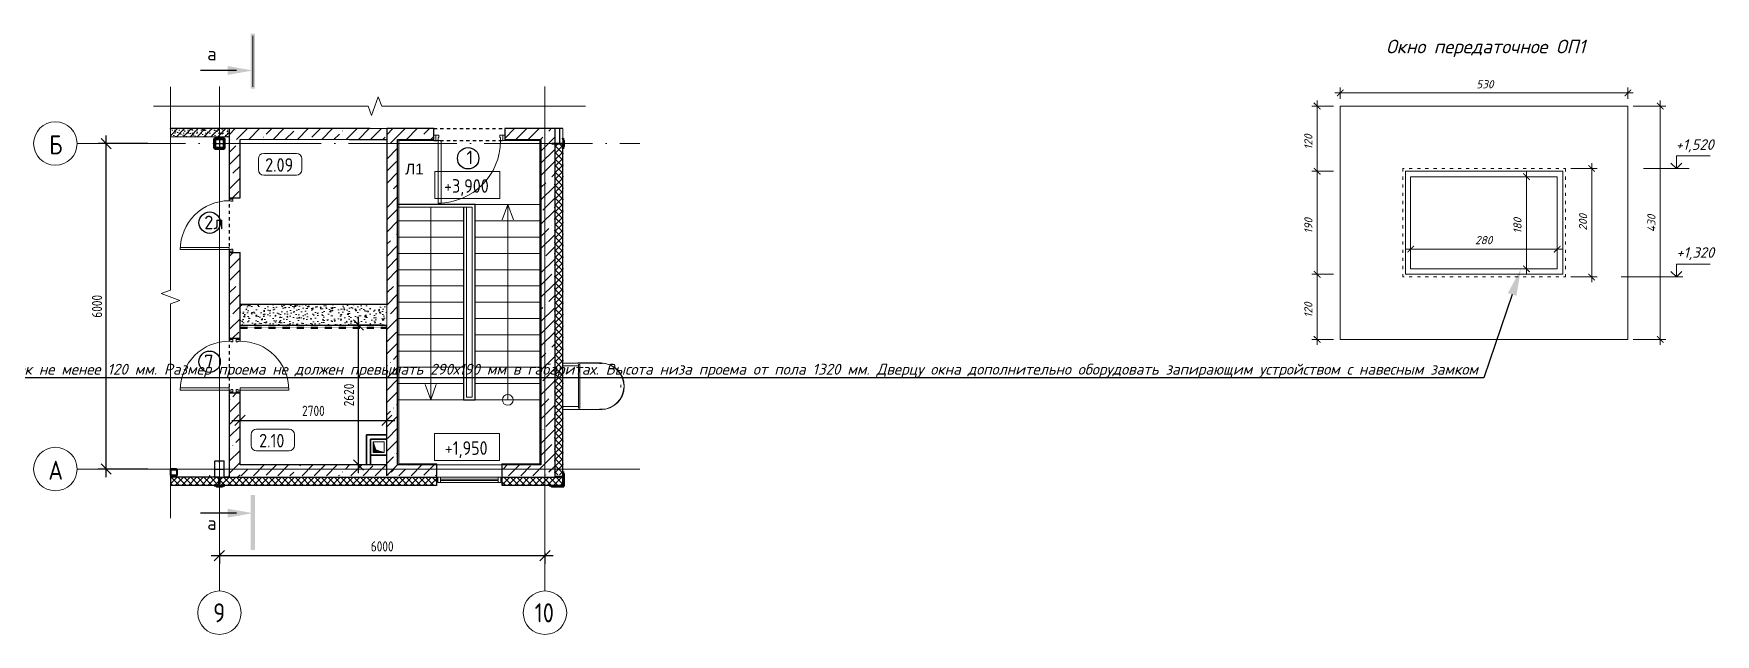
# Model space of a CAD drawing. Header units: millimetres. Extents: x -583753 to 268996, y -33236 to 11427.
# Drawn here: x -2056 to 28934, y -14036 to -2960 of the extents above; entities that cross this region are included whole.
import ezdxf
from ezdxf import colors
from ezdxf.entities.mleader import LeaderData, LeaderLine
from ezdxf.math import Vec2, Vec3

# ---------------------------------------------------------------- set-up
doc = ezdxf.new("R2010")
doc.units = ezdxf.units.MM
for name, pattern in [('_ШПТ__20_т__2_5__Линия сетки', [25, 20, -2.5, 0, -2.5]), ('_ШТР__3__3__Скрыто', [6, 3, -3]), ('GOST2.303 5', [24, 20, -1.5, 1, -1.5])]:
    doc.linetypes.add(name, pattern=pattern)
doc.layers.get('Defpoints').update_dxf_attribs({"color": 130})
for name, color, linetype in [('_1-1_ Внутренние стены', 7, 'Continuous'), ('PDF _PDF _$AUDIT_BAD_LAYER1', 7, 'Continuous'), ('PDF _PDF _ОТМЕТКИ', 7, 'Continuous'), ('PDF _PDF _размеры', 7, 'Continuous'), ('PDF _PDF _размеры_0.05', 7, 'Continuous'), ('PDF _Текст', 7, 'Continuous')]:
    doc.layers.add(name, color=color, linetype=linetype)
for name, color, linetype, lineweight in [('Воздуховоды', 7, 'Continuous', 18), ('Высотные отметки', 7, 'Continuous', 9), ('Марки помещений', 7, 'Continuous', 20), ('Обобщенные модели', 7, 'Continuous', 18), ('Оси', 7, 'Continuous', 9), ('Перекрытия', 7, 'Continuous', 18), ('Размерные', 45, 'Continuous', 15), ('Размеры', 7, 'Continuous', 9), ('Разрезы', 7, 'Continuous', 9), ('Стены', 7, 'Continuous', 18), ('Стены разрез', 7, 'Continuous', 30), ('Стены штриховка', 7, 'Continuous', 30), ('Типовые аннотации', 7, 'Continuous', 18), ('Шахта', 3, 'Continuous', 35), ('Элементы узлов', 7, 'Continuous', 18)]:
    doc.layers.add(name, color=color, linetype=linetype, lineweight=lineweight)
doc.layers.add('Вспомогательные', color=6, linetype='Continuous', plot=False)
for name, color, linetype, lineweight, true_color in [('Двери', 7, 'Continuous', 9, 0x804000), ('Импосты витража', 7, 'Continuous', 9, 0x004080), ('Каркас_Импост', 7, 'Continuous', 9, 0x804000), ('Лестницы', 7, 'Continuous', 9, 0x506c76), ('Линии', 7, 'Continuous', 9, 0x00a600), ('Монтажный зазор', 7, 'Continuous', 9, 0x804000), ('Несущие колонны', 7, 'Continuous', 18, 0x800040), ('Оборудование', 7, 'Continuous', 18, 0x9f9fd0), ('Ограждение', 7, 'Continuous', 9, 0x408080), ('Панели витража', 7, 'Continuous', 9, 0x0080c0), ('Панель', 7, 'Continuous', 9, 0x804000), ('Поручни', 7, 'Continuous', 9, 0x408080)]:
    doc.layers.add(name, color=color, linetype=linetype, lineweight=lineweight, true_color=true_color)
doc.styles.add('GOST Common', font='', dxfattribs={"width": 0.9, "height": 350})
doc.styles.add('GOST Common_2', font='', dxfattribs={"width": 0.9, "height": 250})
doc.styles.add('PDF Arial', font='arial.ttf')
doc.styles.add('PDF ISOCPEUR', font='isocpeur.ttf')
doc.styles.add('PDF ISOCPEUR Italic', font='isocpeui.ttf')
doc.styles.add('ГОСТ 2.304', font='CS_Gost2304.shx')
doc.styles.get('GOST Common').set_extended_font_data('GOST Common')
doc.styles.get('GOST Common_2').set_extended_font_data('GOST Common')
doc.dimstyles.new('СПДС', dxfattribs={"dimscale": 100, "dimtxt": 2.5, "dimasz": 2.5, "dimexe": 2, "dimexo": 0.625, "dimgap": 1, "dimtad": 1, "dimdec": 0, "dimtxsty": 'ГОСТ 2.304', "dimblk": 'OBLIQUE', "dimblk1": 'OBLIQUE', "dimblk2": 'OBLIQUE', "dimcen": 2.5, "dimdle": 2, "dimadec": 0, "dimazin": 2, "dimtfac": 0.75, "dimtdec": 4, "dimtmove": 1, "dimatfit": 3, "dimfxl": 1, "dimtfill": 1, "dimtolj": 1, "dimarcsym": 1})
pattern_1 = [(45, (-37633, -10987), (-224.5064, 224.5064), []), (45, (-37408.5, -10987), (-224.5064, 224.5064), [396.875, -79.375, 3.353, -76.022])]
pattern_2 = [(45, (-37633, -11012), (-106.066, 106.066), [])]
pattern_3 = [(45, (0, 0), (-106.066, 106.066), [])]
pattern_4 = [(45, (-37578, -10987), (-106.066, 106.066), [])]
pattern_5 = [(45, (-40538, -10986.93), (-224.5064, 224.5064), []), (45, (-40313.5, -10986.93), (-224.5064, 224.5064), [396.875, -79.375, 3.353, -76.022])]

msp = doc.modelspace()

# ---------------------------------------------------------------- texts
at = {"layer": 'PDF _Текст'}
for s, insert, char_height, attachment_point, style in [('Окно передаточное ОП1', (22865.5401, -3231.7125), 250, 4, 'PDF ISOCPEUR Italic'), ('530', (24527.7106, -3892.9004), 150.00327, 4, 'PDF ISOCPEUR Italic'), ('+1,520', (28202.2187, -5028.2257), 194.11303, 4, 'PDF ISOCPEUR Italic'), ('Л1', (4792.4183, -5557.9298), 199.09726, 7, 'PDF Arial'), ('{\\C1;280}', (24506.4336, -6767.3998), 150.00327, 4, 'PDF ISOCPEUR Italic'), ('+1,320', (28214.9842, -7017.6093), 194.11303, 4, 'PDF ISOCPEUR Italic')]:
    msp.add_mtext(s, dxfattribs=dict(at, insert=insert, char_height=char_height, attachment_point=attachment_point, style=style))
at = {"layer": 'PDF _Текст', "char_height": 150.00327, "attachment_point": 4, "rotation": 90, "style": 'PDF ISOCPEUR Italic'}
for s, insert in [('120', (21434.5354, -5098.82)), ('190', (21434.5354, -6647.7733)), ('{\\C1;180}', (25287.7689, -6647.7733)), ('200', (26496.2931, -6592.4531)), ('430', (27755.8807, -6620.1135)), ('120', (21434.5354, -8196.7261))]:
    msp.add_mtext(s, dxfattribs=dict(at, insert=insert))
at = {"layer": 'Высотные отметки', "char_height": 250, "attachment_point": 1, "line_spacing_factor": 1.022761, "style": 'GOST Common_2'}
for s, insert, width in [('+3,900', (5507.7848, -5643.4646), 1028.822569), ('+1,950', (5520.972, -10475.7052), 977.532294)]:
    msp.add_mtext(s, dxfattribs=dict(at, insert=insert, width=width))
at = {"layer": 'Марки помещений', "lineweight": 9, "char_height": 250, "attachment_point": 1}
for s, insert, width, style in [('а', (1141.9, -3204.3907), 223.670812, 'PDF ISOCPEUR'), ('2.09', (2211.2028, -5256), 663.79725, 'GOST Common_2'), ('1', (5919, -5119), 223.670812, 'PDF ISOCPEUR'), ('2л', (1087, -6316), 223.670812, 'PDF ISOCPEUR'), ('7', (1086, -8880), 223.670812, 'PDF ISOCPEUR'), ('2.10', (2100, -10338.6667), 606.07575, 'GOST Common_2'), ('а', (1141.9, -11858.4717), 223.670812, 'PDF ISOCPEUR')]:
    msp.add_mtext(s, dxfattribs=dict(at, insert=insert, width=width, style=style))
at = {"layer": 'Оси', "char_height": 350, "attachment_point": 1, "style": 'GOST Common'}
for s, insert, width in [('\\fGOST Common|b0|i0|c204|p34|;\\W.9;Б', (-1769.3229, -4834.4131), 310.253062), ('\\fGOST Common|b0|i0|c204|p34|;\\W.9;А', (-1784.1729, -10834.4131), 346.329), ('\\fGOST Common|b0|i0|c204|p34|;\\W.9;9', (1253.2193, -13463.1347), 274.177125), ('10', (7175.8193, -13463.1347), 461.772)]:
    msp.add_mtext(s, dxfattribs=dict(at, insert=insert, width=width))

# ---------------------------------------------------------------- blocks, each defined once
blk = doc.blocks.new('243_КолоннаНесущая_Труба_ГОСТ 30245-2003 - 120x120x5-1251907-_О__L2_3_900_')
at = {"layer": 'Несущие колонны', "color": 7, "lineweight": 40}
for p, q in [((-60, 51), (-60, -51)), ((-55, -51), (-55, 51)), ((51, 60), (-51, 60)), ((-51, 55), (51, 55)), ((55, 51), (55, -51)), ((60, -51), (60, 51)), ((51, -55), (-51, -55)), ((-51, -60), (51, -60))]:
    blk.add_line(p, q, dxfattribs=at)
for centre, radius, start, end in [((-51, 51), 9, 90, 180), ((-51, 51), 4, 90, 180), ((51, 51), 9, 0, 90), ((51, 51), 4, 0, 90), ((-51, -51), 9, 180, 270), ((-51, -51), 4, 180, 270), ((51, -51), 4, 270, 0), ((51, -51), 9, 270, 360)]:
    blk.add_arc(centre, radius, start, end, dxfattribs=at)
blk = doc.blocks.new('Прямоугольный импост - 50х100 мм RAL 9016-1207058-_О__L2_3_900_')
at = {"layer": 'Импосты витража', "color": 7, "lineweight": 18}
for p, q in [((0, 100), (-50, 100)), ((-50, 100), (-50, 0)), ((-50, 0), (0, 0)), ((0, 0), (0, 100))]:
    blk.add_line(p, q, dxfattribs=at)
blk = doc.blocks.new('Системная панель - 135__НР__25__СТК__Стеклопакет-1207059-_О__L2_3_900_')
at = {"layer": 'Панели витража', "color": 7}
for p, q in [((530, -37.5), (-530, -37.5)), ((-530, -37.5), (-530, -62.5)), ((-530, -62.5), (530, -62.5)), ((530, -62.5), (530, -37.5))]:
    blk.add_line(p, q, dxfattribs=at)
blk = doc.blocks.new('Прямоугольный импост - 50х100 мм RAL 9016-1207060-_О__L2_3_900_')
at = {"layer": 'Импосты витража', "color": 7, "lineweight": 18}
for p, q in [((-50, 100), (0, 100)), ((-50, 0), (-50, 100)), ((0, 0), (-50, 0)), ((0, 100), (0, 0))]:
    blk.add_line(p, q, dxfattribs=at)
blk = doc.blocks.new('Прямоугольный импост - 50х100 мм RAL 9016-1206832-_О__L2_3_900_')
at = {"layer": 'Импосты витража', "color": 7}
for p, q in [((43075, -125), (44135, -125)), ((44135, -225), (43075, -225))]:
    blk.add_line(p, q, dxfattribs=at)
blk = doc.blocks.new('Ограждение - Ограждение-1240041-_О__L2_3_900_')
at = {"layer": 'Поручни', "color": 7}
for p, q in [((43711, 4881), (42285, 4881)), ((43705, 4875), (42285, 4875)), ((43655, 4825), (42285, 4825)), ((43499, 4825), (43499, 1269)), ((43505, 4825), (43505, 1275)), ((43555, 4825), (43555, 1325)), ((43655, 1325), (43655, 4825)), ((43705, 1275), (43705, 4875)), ((43711, 1269), (43711, 4881)), ((43499, 1269), (43711, 1269)), ((43505, 1275), (43705, 1275)), ((43555, 1325), (43655, 1325))]:
    blk.add_line(p, q, dxfattribs=at)
blk = doc.blocks.new('190_ФЭ_Стена_Стык вертикальный - ФЭ-C1_110-V4-_О__L2_3_900_')
at = {"layer": 'Обобщенные модели', "lineweight": 9}
h = blk.add_hatch(dxfattribs=at)
h.set_pattern_fill('FP_7', color=256, style=0, pattern_type=2)
h.set_pattern_definition(pattern_3)
h.paths.add_polyline_path([(38945, -295), (39055, -295), (39072, -278), (39072, -277), (39055, -294), (38945, -294), (38928, -277), (38928, -278)], flags=0)
h.paths.add_polyline_path([(39097, -276), (39098, -275), (39088, -276)], flags=0)
at = {"layer": 'Обобщенные модели', "lineweight": 40}
for p, q in [((38912, -275), (38902, -275)), ((38902, -275), (38902, -278)), ((38902, -278), (38928, -278)), ((38903, -277), (38903, -276)), ((38903, -276), (38912, -276)), ((38928, -277), (38903, -277)), ((38912, -276), (38912, -275)), ((38945, -294), (38928, -277)), ((38928, -278), (38945, -295)), ((39055, -294), (38945, -294)), ((38945, -295), (39055, -295)), ((39072, -277), (39055, -294)), ((39055, -295), (39072, -278)), ((39097, -277), (39072, -277)), ((39072, -278), (39098, -278)), ((39098, -275), (39088, -275)), ((39088, -275), (39088, -276)), ((39088, -276), (39097, -276)), ((39097, -276), (39097, -277)), ((39098, -278), (39098, -275))]:
    blk.add_line(p, q, dxfattribs=at)
blk = doc.blocks.new('190_ФЭ_Стена_Стык вертикальный - ФЭ-C1_110-1292974-_О__L2_3_900_')
at = {"layer": 'Обобщенные модели', "lineweight": 9}
h = blk.add_hatch(dxfattribs=at)
h.set_pattern_fill('FP_8', color=256, style=0, pattern_type=2)
h.set_pattern_definition(pattern_3)
h.paths.add_polyline_path([(45278, 5902), (45278, 5928), (45295, 5945), (45295, 6055), (45278, 6072), (45277, 6072), (45294, 6055), (45294, 5945), (45277, 5928), (45277, 5903)], flags=0)
h.paths.add_polyline_path([(45275, 5902), (45276, 5903), (45275, 5912)], flags=0)
h.paths.add_polyline_path([(45275, 6088), (45276, 6088), (45275, 6098)], flags=0)
at = {"layer": 'Обобщенные модели', "lineweight": 40}
for p, q in [((45278, 6098), (45275, 6098)), ((45275, 6098), (45275, 6088)), ((45275, 6088), (45276, 6088)), ((45276, 5912), (45275, 5912)), ((45275, 5912), (45275, 5902)), ((45275, 5902), (45278, 5902)), ((45276, 6088), (45276, 6097)), ((45276, 6097), (45277, 6097)), ((45276, 5903), (45276, 5912)), ((45277, 5903), (45276, 5903)), ((45277, 6097), (45277, 6072)), ((45277, 6072), (45294, 6055)), ((45294, 5945), (45277, 5928)), ((45277, 5928), (45277, 5903)), ((45278, 6072), (45278, 6098)), ((45295, 6055), (45278, 6072)), ((45278, 5928), (45295, 5945)), ((45278, 5902), (45278, 5928)), ((45294, 6055), (45294, 5945)), ((45295, 5945), (45295, 6055))]:
    blk.add_line(p, q, dxfattribs=at)
blk = doc.blocks.new('190_ФЭ_Стена_Стык угловой внешний фигурный - ФЭ-У1_230х230-1304566-_О__L2_3_900_')
at = {"layer": 'Обобщенные модели', "lineweight": 9}
h = blk.add_hatch(dxfattribs=at)
h.set_pattern_fill('FP_5', color=256, style=0, pattern_type=2)
h.set_pattern_definition(pattern_3)
h.paths.add_polyline_path([(45065, -295), (45295, -295), (45295, -65), (45278, -48), (45277, -48), (45294, -65), (45294, -294), (45065, -294), (45048, -277), (45048, -278)], flags=0)
h.paths.add_polyline_path([(45032, -276), (45032, -275), (45023, -276)], flags=0)
h.paths.add_polyline_path([(45275, -32), (45276, -32), (45275, -22)], flags=0)
at = {"layer": 'Обобщенные модели', "lineweight": 40}
for p, q in [((45032, -275), (45022, -275)), ((45022, -275), (45022, -278)), ((45022, -278), (45048, -278)), ((45023, -277), (45023, -276)), ((45023, -276), (45032, -276)), ((45048, -277), (45023, -277)), ((45032, -276), (45032, -275)), ((45065, -294), (45048, -277)), ((45048, -278), (45065, -295)), ((45294, -294), (45065, -294)), ((45065, -295), (45295, -295)), ((45278, -22), (45275, -22)), ((45275, -22), (45275, -32)), ((45275, -32), (45276, -32)), ((45276, -32), (45276, -23)), ((45276, -23), (45277, -23)), ((45277, -23), (45277, -48)), ((45277, -48), (45294, -65)), ((45278, -48), (45278, -22)), ((45295, -65), (45278, -48)), ((45294, -65), (45294, -294)), ((45295, -295), (45295, -65))]:
    blk.add_line(p, q, dxfattribs=at)
blk = doc.blocks.new('Прямоугольный импост - 20х150 мм_Утеплитель_Наружный-1317561-_О__L2_3_900_')
at = {"layer": 'Импосты витража'}
h = blk.add_hatch(dxfattribs=at)
h.set_pattern_fill('FP_10', style=0, pattern_type=2)
h.set_pattern_definition([(225, (6000, 45200), (60.10408, -60.10408), []), (135, (6000, 45200), (-60.10408, -60.10408), [])])
h.paths.add_polyline_path([(10, 75), (10, -75), (-10, -75), (-10, 75)], flags=0)
at = {"layer": 'Импосты витража', "color": 7, "lineweight": 18}
for p, q in [((-10, 75), (10, 75)), ((-10, -75), (-10, 75)), ((10, 75), (10, -75)), ((10, -75), (-10, -75))]:
    blk.add_line(p, q, dxfattribs=at)
blk = doc.blocks.new('Прямоугольный импост - 20х150 мм_Утеплитель_Наружный-V14-_О__L2_3_900_')
at = {"layer": 'Импосты витража'}
h = blk.add_hatch(dxfattribs=at)
h.set_pattern_fill('FP_15', style=0, pattern_type=2)
h.set_pattern_definition([(315, (-39000, -200), (60.10408, 60.10408), []), (225, (-39000, -200), (60.10408, -60.10408), [])])
h.paths.add_polyline_path([(-10, 75), (10, 75), (10, -75), (-10, -75), (-10, -26)], flags=0)
at = {"layer": 'Импосты витража', "color": 7, "lineweight": 18}
for p, q in [((-10, 75), (10, 75)), ((-10, -75), (-10, 75)), ((10, 75), (10, -75)), ((10, -75), (-10, -75))]:
    blk.add_line(p, q, dxfattribs=at)
blk = doc.blocks.new('Прямоугольный импост - 20х150 мм_Утеплитель_Наружный-1317916-_О__L2_3_900_')
at = {"layer": 'Импосты витража'}
h = blk.add_hatch(dxfattribs=at)
h.set_pattern_fill('FP_23', style=0, pattern_type=2)
h.set_pattern_definition([(225, (-125, 45200), (60.10408, -60.10408), []), (135, (-125, 45200), (-60.10408, -60.10408), [])])
h.paths.add_polyline_path([(0, 75), (0, -75), (-20, -75), (-20, 75)], flags=0)
at = {"layer": 'Импосты витража', "color": 7, "lineweight": 18}
for p, q in [((-20, 75), (0, 75)), ((-20, -75), (-20, 75)), ((0, 75), (0, -75)), ((0, -75), (-20, -75))]:
    blk.add_line(p, q, dxfattribs=at)
blk = doc.blocks.new('00_ME_Лестница пожарная - плоская кровля - 00_ABD_8100_h_-1331220-_О__L2_3_900_')
at = {"layer": 'Оборудование', "color": 7}
for p, q in [((-425, 375), (-425, 75)), ((-375, 360), (-375, 75)), ((375, 360), (375, 75)), ((425, 375), (425, 75))]:
    blk.add_line(p, q, dxfattribs=at)
blk = doc.blocks.new('Ограждение связь - Ограждение связь-1336301-_О__L2_3_900_')
at = {"layer": 'Оборудование', "color": 7}
for p, q in [((25, 0), (-25, 0)), ((-25, 0), (-25, -5)), ((-25, -5), (25, -5)), ((25, -5), (25, 0))]:
    blk.add_line(p, q, dxfattribs=at)
blk = doc.blocks.new('Ограждение хомут - Ограждение хомут-1331109-_О__L2_3_900_')
at = {"layer": 'Оборудование', "color": 7}
for p, q in [((-430, 275), (-430, 700)), ((-425, 675), (-425, 275)), ((425, 675), (425, 275)), ((430, 275), (430, 700)), ((-425, 275), (-430, 275)), ((425, 275), (430, 275))]:
    blk.add_line(p, q, dxfattribs=at)
for radius, start, end in [(430, 360, 180), (425, 93.3742, 176.6143), (425, 3.3857, 86.6258)]:
    blk.add_arc((0, 700), radius, start, end, dxfattribs=at)
blk = doc.blocks.new('Труба квадратная - Ступень-1331110-_О__L2_3_900_')
at = {"layer": 'Оборудование', "color": 7}
for p, q in [((0, -15), (0, 15)), ((0, 15), (800, 15)), ((800, 15), (800, -15)), ((800, -15), (0, -15))]:
    blk.add_line(p, q, dxfattribs=at)
blk = doc.blocks.new('012_Стрелка _ЭлУзла_Линия_ - Стрелка с пустым кружком-1367275-_О__L2_3_900_')
at = {"layer": 'Элементы узлов'}
blk.add_line((1, 0), (3600, 0), dxfattribs=at)
blk = doc.blocks.new('012_Стрелка _ЭлУзла_Линия_ - Стрелка-1367453-_О__L2_3_900_')
at = {"layer": 'Элементы узлов'}
blk.add_line((1, 0), (3557, 0), dxfattribs=at)
blk = doc.blocks.new('Ось сетки - Круг_Ø8 мм-6577-_О__L2_3_900_')
at = {"layer": 'Оси', "lineweight": 20}
for start, end in [(360, 180), (180, 360)]:
    blk.add_arc((0, 0), 4, start, end, dxfattribs=at)
blk = doc.blocks.new('Разрез - Номер вида сзади_3_5 мм-64069-_О__L2_3_900_')
at = {"layer": 'Разрезы'}
for points in [[(9.8, 0.4), (9.8, -0.39), (-0.33, -0.39), (-0.33, 0.4)], [(2.18, -4.67), (3, 0), (3.82, -4.67)]]:
    blk.add_hatch(color=256, dxfattribs=at).paths.add_polyline_path(points, flags=0)
at = {"layer": 'Разрезы', "lineweight": 30}
blk.add_line((3, -3), (3, -9.66), dxfattribs=at)
blk = doc.blocks.new('_Oblique')
at = {"color": 0, "linetype": 'ByBlock', "lineweight": -2}
blk.add_line((-0.5, -0.5), (0.5, 0.5), dxfattribs=at)
blk = doc.blocks.new('*D160')
at = {"layer": 'Defpoints', "color": 0, "lineweight": 5, "ltscale": 75, "transparency": 16777216}
for p in [(1367, -12483), (7367, -12483), (7367, -12583)]:
    blk.add_point(p, dxfattribs=at)
at = {"layer": 'Размеры', "color": 0, "lineweight": -2, "ltscale": 75, "transparency": 16777216}
for p, q in [((1217, -12583), (7517, -12583)), ((1367, -12530), (1367, -12733)), ((7367, -12530), (7367, -12733))]:
    blk.add_line(p, q, dxfattribs=at)
at = {"layer": 'Размеры', "color": 0, "lineweight": -2, "ltscale": 75, "transparency": 16777216, "xscale": 187.5, "yscale": 187.5, "zscale": 187.5, "rotation": 180}
blk.add_blockref('_Oblique', (1367, -12583), dxfattribs=at)
at = {"layer": 'Размеры', "color": 0, "lineweight": -2, "ltscale": 75, "transparency": 16777216, "xscale": 187.5, "yscale": 187.5, "zscale": 187.5}
blk.add_blockref('_Oblique', (7367, -12583), dxfattribs=at)
at = {"layer": 'Размеры', "color": 0, "ltscale": 75, "transparency": 16777216, "insert": (4367, -12414), "char_height": 187.5, "width": 186.23, "attachment_point": 5, "style": 'ГОСТ 2.304', "bg_fill": 3, "box_fill_scale": 1.1, "bg_fill_color": 256, "bg_fill_true_color": 13158600, "bg_fill_transparency": 0}
blk.add_mtext('\\A1;6000', dxfattribs=at)
blk = doc.blocks.new('050_Марка_Помещение_ОдноЗначение - Номер в прямоугольнике-676399-_О__L2_3_900_')
at = {"layer": 'Типовые аннотации', "lineweight": 9}
for p, q in [((-4, -1), (-4, 1)), ((-3, 2), (3, 2)), ((4, 1), (4, -1)), ((3, -2), (-3, -2))]:
    blk.add_line(p, q, dxfattribs=at)
for centre, start, end in [((-3, 1), 90, 180), ((3, 1), 360, 90), ((-3, -1), 180, 270), ((3, -1), 270, 0)]:
    blk.add_arc(centre, 1, start, end, dxfattribs=at)
blk = doc.blocks.new('Высотные отметки - Рамка-5093-_О__L2_3_900_')
at = {"layer": 'Типовые аннотации', "lineweight": 9}
for p, q in [((-6, 0), (-6, 5)), ((-6, 5), (6, 5)), ((6, 5), (6, 0)), ((6, 0), (-6, 0))]:
    blk.add_line(p, q, dxfattribs=at)
blk = doc.blocks.new('к4')
at = {"color": 0, "linetype": 'Continuous', "lineweight": 60, "ltscale": 150}
for p, q in [((4150608, 536606), (4150608, 536766)), ((4150613, 536606), (4150613, 536766)), ((4150618, 536776), (4150778, 536776)), ((4150618, 536771), (4150778, 536771)), ((4150783, 536766), (4150783, 536606)), ((4150788, 536766), (4150788, 536606)), ((4150778, 536601), (4150618, 536601)), ((4150778, 536596), (4150618, 536596))]:
    blk.add_line(p, q, dxfattribs=at)
at = {"color": 0, "linetype": 'GOST2.303 5', "lineweight": 25, "ltscale": 150}
for p, q in [((4150698, 536778), (4150698, 536594)), ((4150606, 536686), (4150790, 536686))]:
    blk.add_line(p, q, dxfattribs=at)
at = {"color": 0, "linetype": 'Continuous', "lineweight": 60, "ltscale": 150}
for centre, radius, start, end in [((4150618, 536766), 10, 90, 180), ((4150618, 536766), 5, 90, 180), ((4150778, 536766), 10, 0, 90), ((4150778, 536766), 5, 0, 90), ((4150618, 536606), 10, 180, 270), ((4150618, 536606), 5, 180, 270), ((4150778, 536606), 5, 270, 0), ((4150778, 536606), 10, 270, 0)]:
    blk.add_arc(centre, radius, start, end, dxfattribs=at)
at = {"layer": 'Вспомогательные', "color": 0, "ltscale": 10}
blk.add_line((4150613, 536686), (4150783, 536686), dxfattribs=at)
blk = doc.blocks.new('к3')
at = {"color": 0, "linetype": 'ByBlock', "lineweight": -2, "ltscale": 200}
for p, q in [((4147418, 542806), (4147418, 542828)), ((4147418, 542806), (4147421, 542806)), ((4147421, 542806), (4147421, 542828)), ((4147426, 542836), (4147505, 542836)), ((4147426, 542833), (4147505, 542833)), ((4147510, 542828), (4147510, 542544)), ((4147513, 542828), (4147513, 542544)), ((4147683, 542828), (4147683, 542544)), ((4147686, 542828), (4147686, 542544)), ((4147770, 542836), (4147691, 542836)), ((4147770, 542833), (4147691, 542833)), ((4147775, 542806), (4147775, 542828)), ((4147778, 542806), (4147775, 542806)), ((4147778, 542806), (4147778, 542828)), ((4147518, 542539), (4147589, 542539)), ((4147518, 542536), (4147589, 542536)), ((4147594, 542544), (4147594, 542567)), ((4147594, 542567), (4147597, 542567)), ((4147597, 542544), (4147597, 542567)), ((4147599, 542544), (4147599, 542567)), ((4147602, 542567), (4147599, 542567)), ((4147602, 542544), (4147602, 542567)), ((4147678, 542539), (4147607, 542539)), ((4147678, 542536), (4147607, 542536))]:
    blk.add_line(p, q, dxfattribs=at)
for centre, radius, start, end in [((4147426, 542828), 8, 90, 180), ((4147426, 542828), 5, 90, 180), ((4147505, 542828), 8, 0, 90), ((4147505, 542828), 5, 0, 90), ((4147691, 542828), 8, 90, 180), ((4147691, 542828), 5, 90, 180), ((4147770, 542828), 8, 0, 90), ((4147770, 542828), 5, 0, 90), ((4147518, 542544), 8, 180, 270), ((4147518, 542544), 5, 180, 270), ((4147589, 542544), 8, 270, 0), ((4147589, 542544), 5, 270, 0), ((4147607, 542544), 8, 180, 270), ((4147607, 542544), 5, 180, 270), ((4147678, 542544), 5, 270, 0), ((4147678, 542544), 8, 270, 0)]:
    blk.add_arc(centre, radius, start, end, dxfattribs=at)
at = {"layer": 'Вспомогательные', "color": 0, "ltscale": 10}
for p, q in [((4147690, 542836), (4147505, 542836)), ((4147683, 542686), (4147513, 542686))]:
    blk.add_line(p, q, dxfattribs=at)
blk = doc.blocks.new('101_Дверь_Однопольная_Стальная_Высота_Полотна_ГОСТ 31173-2016 - ДСВ_Оп_2080-960_Г_Пр_Прг_П2лс_М5_УЗ-1348095-_О__L2_3_900_')
at = {"layer": 'Каркас_Импост', "color": 7}
for p, q in [((-480, 190), (-450, 190)), ((-480, 120), (-480, 190)), ((-440, 120), (-480, 120)), ((-450, 190), (-450, 150)), ((-450, 150), (-440, 150)), ((-440, 150), (-440, 120)), ((440, 150), (450, 150)), ((440, 120), (440, 150)), ((480, 120), (440, 120)), ((450, 190), (480, 190)), ((450, 150), (450, 190)), ((480, 190), (480, 120))]:
    blk.add_line(p, q, dxfattribs=at)
at = {"layer": 'Монтажный зазор', "color": 7}
for p, q in [((-505, 190), (-480, 190)), ((-505, 120), (-505, 190)), ((-480, 120), (-505, 120)), ((-480, 190), (-480, 120)), ((480, 190), (505, 190)), ((480, 120), (480, 190)), ((505, 120), (480, 120)), ((505, 190), (505, 120))]:
    blk.add_line(p, q, dxfattribs=at)
at = {"layer": 'Панель', "color": 7, "lineweight": 18}
for p, q in [((-450, 190), (-450, 1090)), ((-450, 1090), (-410, 1090)), ((-410, 1090), (-410, 190)), ((-410, 190), (-450, 190))]:
    blk.add_line(p, q, dxfattribs=at)
at = {"layer": 'Панель', "color": 7}
blk.add_arc((-450, 190), 900, 0, 90, dxfattribs=at)
blk = doc.blocks.new('101_Дверь_Однопольная_Стальная_Противопожарная_ГОСТ Р 57327-2016 - ДПС_01_2080-860_Пр_EI 30_П-1155117-_О__L1_0_000_')
at = {"layer": 'Каркас_Импост', "color": 7}
for p, q in [((-430, 75), (-400, 75)), ((-430, 5), (-430, 75)), ((-390, 5), (-430, 5)), ((-400, 75), (-400, 35)), ((-400, 35), (-390, 35)), ((-390, 35), (-390, 5)), ((390, 35), (400, 35)), ((390, 5), (390, 35)), ((430, 5), (390, 5)), ((400, 75), (430, 75)), ((400, 35), (400, 75)), ((430, 75), (430, 5))]:
    blk.add_line(p, q, dxfattribs=at)
at = {"layer": 'Монтажный зазор', "color": 7}
for p, q in [((-455, 75), (-430, 75)), ((-455, 5), (-455, 75)), ((-430, 5), (-455, 5)), ((-430, 75), (-430, 5)), ((430, 75), (455, 75)), ((430, 5), (430, 75)), ((455, 5), (430, 5)), ((455, 75), (455, 5))]:
    blk.add_line(p, q, dxfattribs=at)
at = {"layer": 'Панель', "color": 7, "lineweight": 18}
for p, q in [((-400, 875), (-360, 875)), ((-400, 75), (-400, 875)), ((-360, 875), (-360, 75)), ((-360, 75), (-400, 75))]:
    blk.add_line(p, q, dxfattribs=at)
at = {"layer": 'Панель', "color": 7}
blk.add_arc((-400, 75), 800, 0, 90, dxfattribs=at)
blk = doc.blocks.new('*D161')
at = {"layer": 'Defpoints', "color": 0, "lineweight": 5, "ltscale": 75, "transparency": 16777216}
for p in [(-719, -4987), (96, -4987), (96, -10987)]:
    blk.add_point(p, dxfattribs=at)
at = {"layer": 'Размеры', "color": 0, "lineweight": -2, "ltscale": 75, "transparency": 16777216}
for p, q in [((-719, -11137), (-719, -4837)), ((50, -4987), (-869, -4987)), ((50, -10987), (-869, -10987))]:
    blk.add_line(p, q, dxfattribs=at)
at = {"layer": 'Размеры', "color": 0, "lineweight": -2, "ltscale": 75, "transparency": 16777216, "xscale": 187.5, "yscale": 187.5, "zscale": 187.5}
for p, rotation in [((-719, -4987), 90), ((-719, -10987), 270)]:
    blk.add_blockref('_Oblique', p, dxfattribs=dict(at, rotation=rotation))
at = {"layer": 'Размеры', "color": 0, "ltscale": 75, "transparency": 16777216, "insert": (-888, -7987), "char_height": 187.5, "width": 186.23, "attachment_point": 5, "rotation": 90, "style": 'ГОСТ 2.304', "bg_fill": 3, "box_fill_scale": 1.1, "bg_fill_color": 256, "bg_fill_true_color": 13158600, "bg_fill_transparency": 0}
blk.add_mtext('\\A1;6000', dxfattribs=at)
blk = doc.blocks.new('*D162')
at = {"layer": 'Defpoints', "color": 0, "lineweight": 5, "ltscale": 75, "transparency": 16777216}
for p in [(3930, -8332), (4452, -8332), (4452, -10912)]:
    blk.add_point(p, dxfattribs=at)
at = {"layer": 'Размеры', "color": 0, "lineweight": -2, "ltscale": 75, "transparency": 16777216}
for p, q in [((4405, -8332), (3780, -8332)), ((3930, -11062), (3930, -8182)), ((4405, -10912), (3780, -10912))]:
    blk.add_line(p, q, dxfattribs=at)
at = {"layer": 'Размеры', "color": 0, "lineweight": -2, "ltscale": 75, "transparency": 16777216, "xscale": 187.5, "yscale": 187.5, "zscale": 187.5}
for p, rotation in [((3930, -8332), 90), ((3930, -10912), 270)]:
    blk.add_blockref('_Oblique', p, dxfattribs=dict(at, rotation=rotation))
at = {"layer": 'Размеры', "color": 0, "ltscale": 75, "transparency": 16777216, "insert": (3754, -9622), "char_height": 187.5, "width": 186.23, "attachment_point": 5, "rotation": 90, "style": 'ГОСТ 2.304'}
blk.add_mtext('\\A1;2620', dxfattribs=at)
blk = doc.blocks.new('*D163')
at = {"layer": 'Defpoints', "color": 0, "lineweight": 5, "ltscale": 75, "transparency": 16777216}
for p in [(4452, -10090), (4452, -10359), (1747, -10912)]:
    blk.add_point(p, dxfattribs=at)
at = {"layer": 'Размеры', "color": 0, "lineweight": -2, "ltscale": 75, "transparency": 16777216}
for p, q in [((1597, -10090), (4602, -10090)), ((1747, -10865), (1747, -9940)), ((4452, -10312), (4452, -9940))]:
    blk.add_line(p, q, dxfattribs=at)
at = {"layer": 'Размеры', "color": 0, "lineweight": -2, "ltscale": 75, "transparency": 16777216, "xscale": 187.5, "yscale": 187.5, "zscale": 187.5, "rotation": 180}
blk.add_blockref('_Oblique', (1747, -10090), dxfattribs=at)
at = {"layer": 'Размеры', "color": 0, "lineweight": -2, "ltscale": 75, "transparency": 16777216, "xscale": 187.5, "yscale": 187.5, "zscale": 187.5}
blk.add_blockref('_Oblique', (4452, -10090), dxfattribs=at)
at = {"layer": 'Размеры', "color": 0, "ltscale": 75, "transparency": 16777216, "insert": (3100, -9914), "char_height": 187.5, "width": 186.23, "attachment_point": 5, "style": 'ГОСТ 2.304', "bg_fill": 3, "box_fill_scale": 1.1, "bg_fill_color": 256, "bg_fill_true_color": 13158600, "bg_fill_transparency": 0}
blk.add_mtext('\\A1;2700', dxfattribs=at)

# ---------------------------------------------------------------- dimensions: what is measured, and where the dimension line sits
at = {"layer": 'Размеры', "ltscale": 75}
dim = msp.add_linear_dim(base=(3930, -8332), p1=(4452, -10911.9346), p2=(4452, -8332), angle=90, text='2620', dimstyle='СПДС', override={"dimscale": 75, "dimtfill": 0}, dxfattribs=at)
dim.commit()
dim.dimension.update_dxf_attribs({"geometry": '*D162', "text_midpoint": (3753.9881, -9621.9673)})

# ---------------------------------------------------------------- hatches: boundary and pattern name
at = {"layer": '_1-1_ Внутренние стены', "linetype": 'Continuous', "lineweight": 0, "true_color": 0x000000}
h = msp.add_hatch(dxfattribs=at)
h.set_pattern_fill('ГАЗОБЕТОН_0004', color=18, style=0, pattern_type=2)
h.set_pattern_definition([(45, (43378.71, -15387.17), (-63.63961, 63.63961), []), (90, (43315.07, -15323.53), (-81, 0), [0, -54, 0, -81]), (155, (43378.71, -15259.89), (34.23208, 73.41093), [0, -39.6, 0, -68.4])])
h.paths.add_polyline_path([(467, -4712), (467, -4862), (1547, -4862), (1547, -4712)])
at = {"layer": 'Воздуховоды'}
msp.add_hatch(color=0, dxfattribs=at).paths.add_polyline_path([(4202, -10484), (4202, -10684), (4402, -10684), (4252, -10634)], flags=0)
at = {"layer": 'Стены штриховка', "lineweight": 9}
h = msp.add_hatch(dxfattribs=at)
h.set_pattern_fill('FP_4', color=256, style=0, pattern_type=2)
h.set_pattern_definition(pattern_5)
h.paths.add_polyline_path([(3722, -4911.9346), (4452, -4911.9346), (4452, -4711.9346), (3722, -4711.9346), (3722, -4841.9346)])
h.paths.add_polyline_path([(1547, -4911.9346), (3723.5408, -4911.9346), (3723.5408, -4711.9346), (1547, -4711.9346)])
h = msp.add_hatch(dxfattribs=at)
h.set_pattern_fill('FP_4', color=256, style=0, pattern_type=2)
h.set_pattern_definition([(45, (-40538, -8396.93), (-224.5064, 224.5064), []), (45, (-40313.5, -8396.93), (-224.5064, 224.5064), [396.875, -79.375, 3.353, -76.022])])
h.paths.add_polyline_path([(1747, -5985), (1747, -4911.9346), (1547, -4911.9346), (1547, -5985)])
h = msp.add_hatch(dxfattribs=at)
h.set_pattern_fill('FP_4', color=256, style=0, pattern_type=2)
h.set_pattern_definition(pattern_1)
h.paths.add_polyline_path([(6627, -4912), (7492, -4912), (7492, -4712), (6627, -4712), (6627, -4842)], flags=0)
h.paths.add_polyline_path([(4452, -4912), (5317, -4912), (5317, -4712), (4452, -4712)], flags=0)
h = msp.add_hatch(dxfattribs=at)
h.set_pattern_fill('FP_4', color=256, style=0, pattern_type=2)
h.set_pattern_definition(pattern_1)
h.paths.add_polyline_path([(4652, -11112), (4652, -4912), (4452, -4912), (4452, -11112)], flags=0)
h = msp.add_hatch(dxfattribs=at)
h.set_pattern_fill('FP_4', color=256, style=0, pattern_type=2)
h.set_pattern_definition(pattern_1)
h.paths.add_polyline_path([(7547, -11112), (7547, -4712), (7292, -4912), (7292, -10912)])
h = msp.add_hatch(dxfattribs=at)
h.set_pattern_fill('FP_5', color=256, style=0, pattern_type=2)
h.set_pattern_definition(pattern_4)
h.paths.add_polyline_path([(7547, -11092), (7549, -11092), (7549, -4997), (7547, -4997), (7547, -9859.6679)], flags=0)
h = msp.add_hatch(dxfattribs=at)
h.set_pattern_fill('FP_6', color=256, style=0, pattern_type=2)
h.set_pattern_definition([(45, (-37578, -10987), (-60.10408, 60.10408), []), (135, (-37578, -10987), (-60.10408, -60.10408), [])])
h.paths.add_polyline_path([(7549, -11092), (7695, -11092), (7695, -4997), (7549, -4997), (7549, -9859.6679)], flags=0)
h = msp.add_hatch(dxfattribs=at)
h.set_pattern_fill('FP_5', color=256, style=0, pattern_type=2)
h.set_pattern_definition(pattern_4)
h.paths.add_polyline_path([(7697, -11092), (7697, -4997), (7695, -4997), (7695, -11092)], flags=0)
h = msp.add_hatch(dxfattribs=at)
h.set_pattern_fill('FP_4', color=256, style=0, pattern_type=2)
h.set_pattern_definition(pattern_5)
h.paths.add_polyline_path([(1747, -8575), (1747, -6995), (1547, -6995), (1547, -8575)])
h = msp.add_hatch(dxfattribs=at)
h.set_pattern_fill('FP_28', color=256, style=0, pattern_type=2)
h.set_pattern_definition([(50, (7784.4, -12923.9), (218.621, -19.127), [22.86, -251.46]), (355, (7784.4, -12923.9), (-42.292, 229.2684), [18.288, -201.168]), (100.451, (7802.62, -12925.5), (176.331, 210.1396), [19.428, -213.708]), (46.184, (7784.4, -12862.94), (325.295, -50.452), [34.29, -377.19]), (96.636, (7811.5, -12867.14), (284.883, 296.913), [29.142, -320.562]), (351.184, (7784.4, -12862.94), (284.886, 296.91), [27.432, -301.752]), (21, (7814.88, -12878.18), (181.9375, -122.7183), [22.86, -251.46]), (326, (7814.88, -12878.18), (74.162, 221.026), [18.288, -201.168]), (71.451, (7830.05, -12888.4), (256.1003, 98.305), [19.428, -213.708]), (37.5, (7784.404, -12923.9), (3.7064, 101.4659), [3.353, -195.377, 3.353, -200.863, -201.93]), (37.5, (7784.404, -12923.9), (3.7064, 101.4659), [-402.946, 3.353, -198.577]), (7.5, (7784.4, -12923.9), (80.1836, 120.2165), [3.353, -113.081, 3.353, -190.805, -76.962]), (7.5, (7784.4, -12923.9), (80.1836, 120.2165), [-310.591, 3.353, -73.609]), (327.5, (7716.43, -12923.9), (162.70865, -6.875), [3.353, -72.847, 3.353, -234.391, -315.468]), (327.5, (7716.43, -12923.9), (162.70865, -6.875), [-313.944, 3.353, -312.115]), (317.5, (7685.95, -12923.9), (177.7547, 30.5118), [3.353, -95.707, 3.353, -154.534, -224.028]), (317.5, (7685.95, -12923.9), (177.7547, 30.5118), [-256.946, 3.353, -220.675])])
h.paths.add_polyline_path([(1897, -8332), (1747, -8332), (1747, -7952), (4452, -7952), (4452, -8332)])
h = msp.add_hatch(dxfattribs=at)
h.set_pattern_fill('FP_4', color=256, style=0, pattern_type=2)
h.set_pattern_definition([(45, (-40538, -15660), (-224.5064, 224.5064), []), (45, (-40313.5, -15660), (-224.5064, 224.5064), [396.875, -79.375, 3.353, -76.022])])
h.paths.add_polyline_path([(1747, -11139), (1747, -9585), (1547, -9585), (1547, -11139)])
h = msp.add_hatch(dxfattribs=at)
h.set_pattern_fill('FP_6', color=256, style=0, pattern_type=2)
h.set_pattern_definition([(45, (-37633, -11012), (-60.10408, 60.10408), []), (135, (-37633, -11012), (-60.10408, -60.10408), [])])
h.paths.add_polyline_path([(7697, -11285), (7697, -11139), (6572, -11139), (6572, -11285)])
h.paths.add_polyline_path([(5372, -11285), (5372, -11139), (467, -11139), (467, -11285), (3879.0922, -11285)])
h = msp.add_hatch(dxfattribs=at)
h.set_pattern_fill('FP_5', color=256, style=0, pattern_type=2)
h.set_pattern_definition(pattern_2)
h.paths.add_polyline_path([(7198.4308, -11139), (7642, -11139), (7642, -11137), (6572, -11137), (6572, -11139)], flags=0)
h.paths.add_polyline_path([(5372, -11139), (5372, -11137), (1377, -11137), (1377, -11139), (3879.0922, -11139)], flags=0)
h = msp.add_hatch(dxfattribs=at)
h.set_pattern_fill('FP_4', color=256, style=0, pattern_type=2)
h.set_pattern_definition(pattern_5)
h.paths.add_polyline_path([(3667, -11111.9346), (4587, -11111.9346), (4587, -10911.9346), (3667, -10911.9346)])
h.paths.add_polyline_path([(3652.5408, -11111.9346), (3652.5408, -10911.9346), (1747, -10911.9346), (1747, -11111.9346)])
h = msp.add_hatch(dxfattribs=at)
h.set_pattern_fill('FP_4', color=256, style=0, pattern_type=2)
h.set_pattern_definition(pattern_1)
h.paths.add_polyline_path([(6572, -11112), (7492, -11112), (7492, -10912), (6572, -10912)], flags=0)
h.paths.add_polyline_path([(5372, -11112), (5372, -10912), (4652, -10912), (4652, -11112)], flags=0)
h = msp.add_hatch(dxfattribs=at)
h.set_pattern_fill('FP_5', color=256, style=0, pattern_type=2)
h.set_pattern_definition(pattern_2)
h.paths.add_polyline_path([(7642, -11287), (7642, -11285), (6572, -11285), (6572, -11287)], flags=0)
h.paths.add_polyline_path([(5372, -11287), (5372, -11285), (1377, -11285), (1377, -11287), (3879.0922, -11287)], flags=0)

# ---------------------------------------------------------------- linework, layer by layer
for p, q in [((3767, -4911.9346), (4452, -4911.9346)), ((1547, -5985), (1747, -5985)), ((1547, -6995), (1747, -6995)), ((1747, -7952), (1927, -7952)), ((1547, -8575), (1747, -8575)), ((1547, -9585), (1747, -9585)), ((1547, -9585), (1747, -9585))]:
    msp.add_line(p, q)
at = {"linetype": '_ШТР__3__3__Скрыто', "ltscale": 20}
for p, q in [((5317, -4712), (6627, -4712)), ((5317, -4932), (6627, -4932)), ((1547, -5985), (1547, -6995)), ((1547, -8575), (1547, -9585))]:
    msp.add_line(p, q, dxfattribs=at)
at = {"color": 5, "linetype": '_ШТР__3__3__Скрыто', "lineweight": 50}
msp.add_line((1747, -8382), (4452, -8382), dxfattribs=at)
at = {"linetype": 'Continuous', "lineweight": 5}
for points in [[(467, -3938), (467, -7691), (295.2827, -7753.5), (638.7173, -7878.5), (467, -7941), (467, -11895)], [(8111, -4299), (4358, -4299), (4295.5, -4127.2827), (4170.5, -4470.7173), (4108, -4299), (154, -4299)]]:
    msp.add_lwpolyline(points, dxfattribs=at)
for centre in [(5951, -5258), (1188, -6445), (1187, -9009), (1187, -9009)]:
    msp.add_circle(centre, 197.0913)
at = {"layer": 'PDF _PDF _$AUDIT_BAD_LAYER1', "transparency": 33554559}
for points in [[(22074.3573, -3986.4973), (21967.9775, -4118.4083), (21955.212, -4105.6427)], [(22087.1229, -3999.2629), (22074.3573, -3986.4973), (21967.9775, -4118.4083)], [(27257.1817, -4105.6427), (27267.8197, -4118.4083), (27374.1995, -3986.4973)], [(27267.8197, -4118.4083), (27374.1995, -3986.4973), (27386.9651, -3999.2629)], [(21663.7313, -4348.1887), (21527.5651, -4241.8088), (21540.3307, -4229.0433)], [(21650.9657, -4360.9542), (21663.7313, -4348.1887), (21527.5651, -4241.8088)], [(27984.8197, -4348.1887), (27852.9087, -4241.8088), (27865.6743, -4229.0433)], [(27972.0541, -4360.9542), (27984.8197, -4348.1887), (27852.9087, -4241.8088)], [(21663.7313, -5550.2805), (21527.5651, -5443.9007), (21540.3307, -5431.1351)], [(21540.3307, -5431.1351), (21527.5651, -5443.9007), (21663.7313, -5550.2805)], [(21650.9657, -5563.0461), (21663.7313, -5550.2805), (21527.5651, -5443.9007)], [(21527.5651, -5443.9007), (21663.7313, -5550.2805), (21650.9657, -5563.0461)], [(25521.0632, -5652.4051), (25384.8971, -5541.7701), (25397.6626, -5529.0046)], [(25508.2977, -5665.1707), (25521.0632, -5652.4051), (25384.8971, -5541.7701)], [(26718.8999, -5499.2182), (26586.9889, -5392.8384), (26599.7545, -5382.2004)], [(26706.1343, -5511.9838), (26718.8999, -5499.2182), (26586.9889, -5392.8384)], [(23374.3186, -6867.2626), (23267.9388, -6999.1736), (23255.1733, -6986.408)], [(23387.0842, -6880.0282), (23374.3186, -6867.2626), (23267.9388, -6999.1736)], [(25952.9653, -6986.408), (25965.7308, -6999.1736), (26074.2382, -6867.2626)], [(25965.7308, -6999.1736), (26074.2382, -6867.2626), (26087.0038, -6880.0282)], [(21663.7313, -7450.224), (21527.5651, -7341.7165), (21540.3307, -7328.951)], [(21540.3307, -7328.951), (21527.5651, -7341.7165), (21663.7313, -7450.224)], [(21650.9657, -7462.9895), (21663.7313, -7450.224), (21527.5651, -7341.7165)], [(21527.5651, -7341.7165), (21663.7313, -7450.224), (21650.9657, -7462.9895)], [(25397.6626, -7231.0815), (25384.8971, -7243.8471), (25521.0632, -7350.2269)], [(25384.8971, -7243.8471), (25521.0632, -7350.2269), (25508.2977, -7362.9925)], [(26599.7545, -7380.0133), (26586.9889, -7392.7789), (26718.8999, -7501.2863)], [(26586.9889, -7392.7789), (26718.8999, -7501.2863), (26706.1343, -7514.0518)], [(21540.3307, -8531.0428), (21527.5651, -8543.8084), (21663.7313, -8650.1882)], [(21527.5651, -8543.8084), (21663.7313, -8650.1882), (21650.9657, -8662.9538)], [(27865.6743, -8531.0428), (27852.9087, -8543.8084), (27984.8197, -8650.1882)], [(27852.9087, -8543.8084), (27984.8197, -8650.1882), (27972.0541, -8662.9538)]]:
    msp.add_solid(points, dxfattribs=at)
at = {"layer": 'PDF _PDF _ОТМЕТКИ', "lineweight": 0}
for points in [[(27610.3627, -5443.9007), (28448.6356, -5443.9007)], [(27999.7128, -5443.9007), (28335.873, -5443.9007)], [(27195.4815, -7445.9688), (28335.873, -7445.9688)]]:
    msp.add_lwpolyline(points, dxfattribs=at)
at = {"layer": 'PDF _PDF _размеры', "lineweight": 0}
for points in [[(28316.7247, -5346.0313), (28216.7276, -5443.9007), (28114.603, -5346.0313), (28216.7276, -5443.9007), (28216.7276, -5209.8651), (28835.8581, -5209.8651)], [(28316.7247, -7348.0993), (28216.7276, -7445.9688), (28114.603, -7348.0993), (28216.7276, -7445.9688), (28216.7276, -7209.8056), (28835.8581, -7209.8056)]]:
    msp.add_lwpolyline(points, dxfattribs=at)
at = {"layer": 'PDF _PDF _размеры_0.05', "lineweight": 0}
for points in [[(22019.0398, -4160.9602), (22019.0398, -3952.4558)], [(27318.882, -4160.9602), (27318.882, -3952.4558)], [(21897.7669, -4297.1263), (21497.7788, -4297.1263)], [(21595.6482, -5597.0876), (21595.6482, -4195.0017)], [(21923.298, -4050.3252), (27421.0067, -4050.3252)], [(27421.0067, -4297.1263), (28018.8612, -4297.1263)], [(27916.7366, -8694.8677), (27916.7366, -4195.0017)], [(21497.7788, -5494.963), (21897.7669, -5494.963), (21497.7788, -5494.963)], [(21595.6482, -7497.0311), (21595.6482, -5397.0936)], [(23172.197, -5499.2182), (23172.197, -5443.9007), (23199.8557, -5443.9007)], [(23289.2148, -5443.9007), (23348.7875, -5443.9007)], [(23442.4017, -5443.9007), (23501.9744, -5443.9007)], [(23589.2059, -5443.9007), (23648.7786, -5443.9007)], [(23742.3928, -5443.9007), (23801.9655, -5443.9007)], [(23891.3245, -5443.9007), (23950.8972, -5443.9007)], [(24038.1287, -5443.9007), (24101.9565, -5443.9007)], [(24191.3156, -5443.9007), (24250.8883, -5443.9007)], [(24340.2473, -5443.9007), (24399.82, -5443.9007)], [(24491.3067, -5443.9007), (24550.8794, -5443.9007)], [(24640.2384, -5443.9007), (24699.8111, -5443.9007)], [(24793.4253, -5443.9007), (24850.8704, -5443.9007)], [(24940.2295, -5443.9007), (24999.8022, -5443.9007)], [(25089.1612, -5443.9007), (25152.9891, -5443.9007)], [(25240.2205, -5443.9007), (25299.7932, -5443.9007)], [(25389.1523, -5443.9007), (25448.725, -5443.9007)], [(25452.9802, -5494.963), (25452.9802, -7397.034)], [(25542.3392, -5443.9007), (25601.9119, -5443.9007)], [(25689.1433, -5443.9007), (25748.716, -5443.9007)], [(25842.3303, -5443.9007), (25901.903, -5443.9007)], [(25991.262, -5443.9007), (26048.7071, -5443.9007)], [(26138.0661, -5443.9007), (26172.1077, -5443.9007), (26172.1077, -5499.2182)], [(26269.9771, -5443.9007), (26752.9414, -5443.9007)], [(26655.072, -5348.1589), (26655.072, -7543.8382)], [(23172.197, -5652.4051), (23172.197, -5592.8324)], [(23172.197, -5799.2093), (23172.197, -5741.7642)], [(25918.9237, -5597.0876), (25350.8555, -5597.0876)], [(26172.1077, -5592.8324), (26172.1077, -5652.4051)], [(26172.1077, -5741.7642), (26172.1077, -5799.2093)], [(23172.197, -5952.3962), (23172.197, -5892.8235)], [(23172.197, -6101.3279), (23172.197, -6041.7552)], [(23172.197, -6252.3873), (23172.197, -6190.687)], [(26172.1077, -5892.8235), (26172.1077, -5952.3962)], [(26172.1077, -6041.7552), (26172.1077, -6101.3279)], [(26172.1077, -6190.687), (26172.1077, -6252.3873)], [(23172.197, -6401.319), (23172.197, -6341.7463)], [(23172.197, -6550.2507), (23172.197, -6490.6781)], [(26172.1077, -6341.7463), (26172.1077, -6401.319)], [(26172.1077, -6490.6781), (26172.1077, -6550.2507)], [(23172.197, -6701.3101), (23172.197, -6641.7374)], [(23172.197, -6850.2418), (23172.197, -6790.6691)], [(26172.1077, -6641.7374), (26172.1077, -6701.3101)], [(26172.1077, -6790.6691), (26172.1077, -6850.2418)], [(23172.197, -7003.4287), (23172.197, -6943.856)], [(23172.197, -7150.2329), (23172.197, -7090.6602)], [(23221.1317, -6931.0905), (26121.0454, -6931.0905)], [(23319.0011, -7197.04), (23319.0011, -6833.221)], [(26021.0483, -7197.04), (26021.0483, -6833.221)], [(26172.1077, -6943.856), (26172.1077, -7003.4287)], [(26172.1077, -7090.6602), (26172.1077, -7150.2329)], [(21497.7788, -7397.034), (21897.7669, -7397.034), (21497.7788, -7397.034)], [(21595.6482, -7294.9094), (21595.6482, -8694.8677)], [(23172.197, -7303.4198), (23172.197, -7239.5919)], [(23199.8557, -7445.9688), (23172.197, -7445.9688), (23172.197, -7392.7789)], [(25918.9237, -7294.9094), (25350.8555, -7294.9094)], [(26172.1077, -7392.7789), (26172.1077, -7445.9688), (26138.0661, -7445.9688)], [(26172.1077, -7239.5919), (26172.1077, -7303.4198)], [(23348.7875, -7445.9688), (23289.2148, -7445.9688)], [(23501.9744, -7445.9688), (23442.4017, -7445.9688)], [(23648.7786, -7445.9688), (23589.2059, -7445.9688)], [(23801.9655, -7445.9688), (23742.3928, -7445.9688)], [(23950.8972, -7445.9688), (23891.3245, -7445.9688)], [(24101.9565, -7445.9688), (24038.1287, -7445.9688)], [(24250.8883, -7445.9688), (24191.3156, -7445.9688)], [(24399.82, -7445.9688), (24340.2473, -7445.9688)], [(24550.8794, -7445.9688), (24491.3067, -7445.9688)], [(24699.8111, -7445.9688), (24640.2384, -7445.9688)], [(24850.8704, -7445.9688), (24793.4253, -7445.9688)], [(24999.8022, -7445.9688), (24940.2295, -7445.9688)], [(25152.9891, -7445.9688), (25089.1612, -7445.9688)], [(25299.7932, -7445.9688), (25240.2205, -7445.9688)], [(25448.725, -7445.9688), (25389.1523, -7445.9688)], [(25601.9119, -7445.9688), (25542.3392, -7445.9688)], [(25748.716, -7445.9688), (25689.1433, -7445.9688)], [(25901.903, -7445.9688), (25842.3303, -7445.9688)], [(26048.7071, -7445.9688), (25991.262, -7445.9688)], [(26269.9771, -7445.9688), (26752.9414, -7445.9688)], [(21897.7669, -8599.1259), (21497.7788, -8599.1259)], [(27421.0067, -8599.1259), (28018.8612, -8599.1259)]]:
    msp.add_lwpolyline(points, dxfattribs=at)
for points in [[(27318.882, -4297.1263), (27318.882, -8599.1259), (22019.0398, -8599.1259), (22019.0398, -4297.1263)], [(26121.0454, -5494.963), (26121.0454, -7397.034), (23221.1317, -7397.034), (23221.1317, -5494.963)], [(26021.0483, -5597.0876), (26021.0483, -7294.9094), (23319.0011, -7294.9094), (23319.0011, -5597.0876)]]:
    msp.add_lwpolyline(points, close=True, dxfattribs=at)
at = {"layer": 'Воздуховоды', "color": 0}
for p, q in [((4202, -10484), (4252, -10634)), ((4202, -10484), (4202, -10684)), ((4402, -10484), (4202, -10484)), ((4402, -10684), (4402, -10484)), ((4202, -10684), (4402, -10684)), ((4402, -10684), (4252, -10634))]:
    msp.add_line(p, q, dxfattribs=at)
at = {"layer": 'Лестницы', "color": 7}
for p, q in [((3767, -4911.9346), (1747, -4911.9346)), ((6078, -6112), (7292, -6112)), ((6078, -6112), (7292, -6112)), ((5866, -6412), (4652, -6412)), ((5866, -6412), (4652, -6412)), ((6078, -6412), (7292, -6412)), ((6078, -6412), (7292, -6412)), ((5866, -6712), (4652, -6712)), ((5866, -6712), (4652, -6712)), ((6078, -6712), (7292, -6712)), ((6078, -6712), (7292, -6712)), ((5866, -7012), (4652, -7012)), ((5866, -7012), (4652, -7012)), ((6078, -7012), (7292, -7012)), ((6078, -7012), (7292, -7012)), ((5866, -7312), (4652, -7312)), ((5866, -7312), (4652, -7312)), ((6078, -7312), (7292, -7312)), ((6078, -7312), (7292, -7312)), ((5866, -7612), (4652, -7612)), ((5866, -7612), (4652, -7612)), ((6078, -7612), (7292, -7612)), ((6078, -7612), (7292, -7612)), ((5866, -7912), (4652, -7912)), ((5866, -7912), (4652, -7912)), ((6078, -7912), (7292, -7912)), ((6078, -7912), (7292, -7912)), ((5866, -8212), (4652, -8212)), ((5866, -8212), (4652, -8212)), ((6078, -8212), (7292, -8212)), ((6078, -8212), (7292, -8212)), ((5866, -8512), (4652, -8512)), ((5866, -8512), (4652, -8512)), ((6078, -8512), (7292, -8512)), ((6078, -8512), (7292, -8512)), ((5866, -8812), (4652, -8812)), ((5866, -8812), (4652, -8812)), ((6078, -8812), (7292, -8812)), ((6078, -8812), (7292, -8812)), ((5866, -9112), (4652, -9112)), ((5866, -9112), (4652, -9112)), ((6078, -9112), (7292, -9112)), ((6078, -9112), (7292, -9112)), ((5866, -9412), (4652, -9412)), ((5866, -9412), (4652, -9412)), ((6078, -9412), (7292, -9412)), ((6078, -9412), (7292, -9412)), ((5866, -9712), (4652, -9712)), ((5866, -9712), (4652, -9712)), ((6078, -9712), (7292, -9712)), ((6078, -9712), (7292, -9712)), ((5372, -10912), (6572, -10912))]:
    msp.add_line(p, q, dxfattribs=at)
at = {"layer": 'Линии', "color": 7}
for p, q in [((4672, -10892), (4672, -4932)), ((5317, -4932), (4672, -4932)), ((5317, -4912), (5317, -4932)), ((6627, -4912), (6627, -4932)), ((6627, -4932), (7272, -4932)), ((7272, -10892), (7272, -4932)), ((5372, -10892), (4672, -10892)), ((5372, -10912), (5372, -10892)), ((6572, -10912), (6572, -10892)), ((6572, -10892), (7272, -10892))]:
    msp.add_line(p, q, dxfattribs=at)
at = {"layer": 'Несущие колонны', "color": 7}
msp.add_line((467, -11217), (467, -10829.1248), dxfattribs=at)
at = {"layer": 'Оси', "linetype": '_ШПТ__20_т__2_5__Линия сетки'}
for p, q in [((1367, -13235.6681), (1367, -3933)), ((7367, -13235.6681), (7367, -3937))]:
    msp.add_line(p, q, dxfattribs=at)
at = {"layer": 'Оси', "linetype": '_ШПТ__20_т__2_5__Линия сетки', "ltscale": 100}
for p, q in [((-1256, -4987), (9113.6799, -4987)), ((-1256, -10987), (9113.6799, -10987)), ((467, -10987), (9113.6799, -10987))]:
    msp.add_line(p, q, dxfattribs=at)
at = {"layer": 'Перекрытия'}
for p, q in [((2412, -4711.9346), (3722, -4711.9346)), ((4147, -4712), (4452, -4712))]:
    msp.add_line(p, q, dxfattribs=at)
at = {"layer": 'Разрезы'}
msp.add_line((1984.9, -3003.4633), (1984.9, -3939.3907), dxfattribs=at)
at = {"layer": 'Стены', "lineweight": 18}
msp.add_line((1547, -4862), (467, -4862), dxfattribs=at)
at = {"layer": 'Стены разрез'}
for p, q in [((4147, -4712), (467, -4712)), ((1242.5, -4864), (1242.5, -4862)), ((4147, -4712), (1442, -4712)), ((1547, -4711.9346), (1547, -5985)), ((2412, -4711.9346), (1547, -4711.9346)), ((1747, -5985), (1747, -4911.9346)), ((4452, -4712), (4452, -7952)), ((5317, -4712), (4452, -4712)), ((4652, -10912), (4652, -4912)), ((4652, -4912), (5317, -4912)), ((5317, -4932), (5317, -4712)), ((7697, -4712), (6627, -4712)), ((6627, -4712), (6627, -4932)), ((6627, -4912), (7292, -4912)), ((7292, -4912), (7292, -10912)), ((7547, -4712), (7547, -11117)), ((7642, -4977), (7642, -4712)), ((1547, -5092), (1547, -5985)), ((7492, -4977), (7642, -4977)), ((7642, -4997), (7492, -4997)), ((7697, -11117), (7697, -4997)), ((1547, -6995), (1547, -8575)), ((1547, -6995), (1547, -7797)), ((1747, -8575), (1747, -6995)), ((4452, -7952), (1747, -7952)), ((1747, -8332), (4452, -8332)), ((4452, -11112), (4452, -8332)), ((1547, -9585), (1547, -11137)), ((1747, -10911.9346), (1747, -9585)), ((467, -10992), (476, -10992)), ((476, -11112), (467, -11112)), ((467, -11112), (467, -11262)), ((1357, -11137), (467, -11137)), ((1357, -11262), (1357, -11137)), ((1377, -11137), (1377, -11262)), ((1377, -11137), (5372, -11137)), ((4452, -10911.9346), (1747, -10911.9346)), ((5372, -10912), (4652, -10912)), ((5372, -11287), (5372, -10912)), ((7292, -10912), (6572, -10912)), ((6572, -10912), (6572, -11287)), ((6572, -11137), (7642, -11137)), ((7697, -11287), (7697, -11137)), ((467, -11287), (1357, -11287)), ((1377, -11287), (5372, -11287)), ((6572, -11287), (7697, -11287))]:
    msp.add_line(p, q, dxfattribs=at)
at = {"layer": 'Стены штриховка', "lineweight": 9}
for p, q in [((7697, -4977), (7697, -4712)), ((7549, -11117), (7549, -4997)), ((7695, -11117), (7695, -4997)), ((4452, -8332), (4452, -7952)), ((1357, -11139), (467, -11139)), ((5372, -11139), (1377, -11139)), ((7697, -11139), (6572, -11139)), ((1357, -11285), (467, -11285)), ((5372, -11285), (1377, -11285)), ((7697, -11285), (6572, -11285))]:
    msp.add_line(p, q, dxfattribs=at)
at = {"layer": 'Типовые аннотации', "lineweight": 20}
for p, q in [((6682, -6112), (6579.394, -6393.9078)), ((6682, -6112), (6784.606, -6393.9078)), ((5262, -9712), (5159.394, -9430.0922)), ((5262, -9712), (5364.606, -9430.0922))]:
    msp.add_line(p, q, dxfattribs=at)
msp.add_circle((6682, -9712), 100, dxfattribs=at)
at = {"layer": 'Шахта', "color": 0}
for p, q in [((4077, -10359), (4077, -10913.9346)), ((4077, -10359), (4452, -10359)), ((4152, -10434), (4152, -10913.9346)), ((4152, -10434), (4452, -10434)), ((4152, -10734), (4452, -10734))]:
    msp.add_line(p, q, dxfattribs=at)

# ---------------------------------------------------------------- block references
at = {"layer": 'Высотные отметки', "lineweight": 20, "xscale": 99.99999999999993, "yscale": 99.99999999999993, "zscale": 99.99999999999993}
for p in [(5936.4609, -6000.1717), (5928.2771, -10832.4122)]:
    msp.add_blockref('Высотные отметки - Рамка-5093-_О__L2_3_900_', p, dxfattribs=at)
at = {"layer": 'Двери', "color": 8, "true_color": 0x7f7f7f, "xscale": -1.43844330149103, "yscale": 1.43844330149103, "zscale": 1.43844330149103, "rotation": 180}
msp.add_blockref('101_Дверь_Однопольная_Стальная_Противопожарная_ГОСТ Р 57327-2016 - ДПС_01_2080-860_Пр_EI 30_П-1155117-_О__L1_0_000_', (5972.5083, -4825.1168), dxfattribs=at)
at = {"layer": 'Двери', "color": 8, "true_color": 0x7f7f7f, "rotation": 89.99999999999993}
for p in [(1737, -6491), (1737, -9081)]:
    msp.add_blockref('101_Дверь_Однопольная_Стальная_Высота_Полотна_ГОСТ 31173-2016 - ДСВ_Оп_2080-960_Г_Пр_Прг_П2лс_М5_УЗ-1348095-_О__L2_3_900_', p, dxfattribs=at)
at = {"layer": 'Двери', "color": 8, "true_color": 0x7f7f7f, "xscale": -1, "rotation": 270.0000000000021}
msp.add_blockref('101_Дверь_Однопольная_Стальная_Высота_Полотна_ГОСТ 31173-2016 - ДСВ_Оп_2080-960_Г_Пр_Прг_П2лс_М5_УЗ-1348095-_О__L2_3_900_', (1557, -9081), dxfattribs=at)
at = {"layer": 'Импосты витража', "color": 7, "extrusion": (0, 0, -1)}
for name, p, rotation in [('Прямоугольный импост - 20х150 мм_Утеплитель_Наружный-1317561-_О__L2_3_900_', (-7624, -4987), 270.0000000000001), ('Прямоугольный импост - 20х150 мм_Утеплитель_Наружный-V14-_О__L2_3_900_', (-1367, -11212), 180), ('Прямоугольный импост - 50х100 мм RAL 9016-1207060-_О__L2_3_900_', (-6552, -11137), 180), ('Прямоугольный импост - 20х150 мм_Утеплитель_Наружный-1317916-_О__L2_3_900_', (-7622, -11137), 270.0000000000001)]:
    msp.add_blockref(name, p, dxfattribs=dict(at, rotation=rotation))
at = {"layer": 'Импосты витража', "color": 7, "rotation": 180}
msp.add_blockref('Прямоугольный импост - 50х100 мм RAL 9016-1207058-_О__L2_3_900_', (5392, -11137), dxfattribs=at)
at = {"layer": 'Импосты витража', "color": 7}
msp.add_blockref('Прямоугольный импост - 50х100 мм RAL 9016-1206832-_О__L2_3_900_', (-37633, -11012), dxfattribs=at)
at = {"layer": 'Марки помещений', "xscale": 99.99999999999993, "yscale": 99.99999999999993, "zscale": 99.99999999999993}
for p in [(2484.9508, -5368.1124), (2349.898, -10450.7791)]:
    msp.add_blockref('050_Марка_Помещение_ОдноЗначение - Номер в прямоугольнике-676399-_О__L2_3_900_', p, dxfattribs=at)
at = {"layer": 'Несущие колонны', "color": 7}
msp.add_blockref('243_КолоннаНесущая_Труба_ГОСТ 30245-2003 - 120x120x5-1251907-_О__L2_3_900_', (527, -11052), dxfattribs=at)
at = {"layer": 'Обобщенные модели'}
for name, p in [('190_ФЭ_Стена_Стык вертикальный - ФЭ-C1_110-1292974-_О__L2_3_900_', (-37578, -10987)), ('190_ФЭ_Стена_Стык угловой внешний фигурный - ФЭ-У1_230х230-1304566-_О__L2_3_900_', (-37578, -11012)), ('190_ФЭ_Стена_Стык вертикальный - ФЭ-C1_110-V4-_О__L2_3_900_', (-37633, -11012))]:
    msp.add_blockref(name, p, dxfattribs=at)
at = {"layer": 'Оборудование', "color": 7, "rotation": 269.9999999999999}
for name, p in [('00_ME_Лестница пожарная - плоская кровля - 00_ABD_8100_h_-1331220-_О__L2_3_900_', (7622, -9462)), ('Ограждение хомут - Ограждение хомут-1331109-_О__L2_3_900_', (7697, -9462)), ('Труба квадратная - Ступень-1331110-_О__L2_3_900_', (7997, -9062)), ('Ограждение связь - Ограждение связь-1336301-_О__L2_3_900_', (8767, -9462))]:
    msp.add_blockref(name, p, dxfattribs=at)
at = {"layer": 'Оборудование', "color": 7}
for p in [(8397, -9037), (8397, -9882)]:
    msp.add_blockref('Ограждение связь - Ограждение связь-1336301-_О__L2_3_900_', p, dxfattribs=at)
at = {"layer": 'Ограждение', "color": 7}
msp.add_blockref('Ограждение - Ограждение-1240041-_О__L2_3_900_', (-37633, -10987), dxfattribs=at)
at = {"layer": 'Оси', "lineweight": 20, "xscale": 99.99999999999993, "yscale": 99.99999999999993, "zscale": 99.99999999999993, "rotation": 269.9999999999994}
for p in [(-1656, -4987), (-1656, -10987)]:
    msp.add_blockref('Ось сетки - Круг_Ø8 мм-6577-_О__L2_3_900_', p, dxfattribs=at)
at = {"layer": 'Оси', "lineweight": 20, "xscale": 99.99999999999993, "yscale": 99.99999999999993, "zscale": 99.99999999999993}
for p in [(1367, -13635.6681), (7367, -13635.6681)]:
    msp.add_blockref('Ось сетки - Круг_Ø8 мм-6577-_О__L2_3_900_', p, dxfattribs=at)
at = {"layer": 'Панели витража', "color": 7}
msp.add_blockref('Системная панель - 135__НР__25__СТК__Стеклопакет-1207059-_О__L2_3_900_', (5972, -11137), dxfattribs=at)
at = {"layer": 'Размерные', "color": 0}
msp.add_blockref('к4', (-4149330.7786, -541673.2294), dxfattribs=at)
at = {"layer": 'Размерные', "color": 0, "rotation": 180}
msp.add_blockref('к3', (4148964.7786, 531699.2294), dxfattribs=at)
at = {"layer": 'Разрезы', "lineweight": 50, "extrusion": (0, 0, -1), "xscale": 99.99999999999993, "yscale": 99.99999999999993, "zscale": 99.99999999999993, "rotation": 90.00000000000001}
msp.add_blockref('Разрез - Номер вида сзади_3_5 мм-64069-_О__L2_3_900_', (-1984.9, -3939.3907), dxfattribs=at)
at = {"layer": 'Элементы узлов'}
for name, p, rotation in [('012_Стрелка _ЭлУзла_Линия_ - Стрелка-1367453-_О__L2_3_900_', (5262, -6155), 269.9999999999998), ('012_Стрелка _ЭлУзла_Линия_ - Стрелка с пустым кружком-1367275-_О__L2_3_900_', (6682, -9712), 89.99999999999986)]:
    msp.add_blockref(name, p, dxfattribs=dict(at, rotation=rotation))

msp.set_redraw_order([(e.dxf.handle, doc.entitydb.next_handle()) for e in msp.query("TEXT MTEXT ATTDEF DIMENSION ARC_DIMENSION")])  # texts and dimensions are drawn at this point

# ---------------------------------------------------------------- next in the draw order: dimensions: what is measured, and where the dimension line sits
at = {"layer": 'Размеры', "ltscale": 75}
dim = msp.add_linear_dim(base=(-719, -4987), p1=(96.4626, -10987), p2=(96.4626, -4987), angle=90, dimstyle='СПДС', override={"dimscale": 75}, dxfattribs=at)
dim.commit()
dim.dimension.update_dxf_attribs({"geometry": '*D161', "text_midpoint": (-887.75, -7987)})
dim = msp.add_linear_dim(base=(4452, -10090), p1=(1747, -10911.9346), p2=(4452, -10359), text='2700', dimstyle='СПДС', override={"dimscale": 75}, dxfattribs=at)
dim.commit()
dim.dimension.update_dxf_attribs({"geometry": '*D163', "text_midpoint": (3099.5, -9913.9881)})
dim = msp.add_linear_dim(base=(7367, -12582.8941), p1=(1367, -12482.9092), p2=(7367, -12482.9092), dimstyle='СПДС', override={"dimscale": 75}, dxfattribs=at)
dim.commit()
dim.dimension.update_dxf_attribs({"geometry": '*D160', "text_midpoint": (4367, -12414.1441)})

# ---------------------------------------------------------------- next in the draw order: block references
at = {"layer": 'Разрезы', "lineweight": 50, "extrusion": (0, 0, -1), "xscale": -99.99999999999993, "yscale": 99.99999999999993, "zscale": 99.99999999999993, "rotation": 90}
msp.add_blockref('Разрез - Номер вида сзади_3_5 мм-64069-_О__L2_3_900_', (-1984.9, -11500.6267), dxfattribs=at)

# ---------------------------------------------------------------- next in the draw order: leaders
at = {"lineweight": 5}
ml = msp.add_multileader_mtext('Standard', dxfattribs=at)
ml.set_content('Рама окна передаточного из стального профиля толщ. не менее 5 мм с шириной полок не менее 120 мм. Размер проема не должен превышать 290х190 мм в габаритах. Высота низа проема от пола 1320 мм. Дверцу окна дополнительно оборудовать запирающим устройством с навесным замком', color=256, style='PDF ISOCPEUR Italic')
ml.set_leader_properties()
ml.build(insert=Vec2(0, 0))
ml.multileader.update_dxf_attribs({"text_left_attachment_type": 7, "text_right_attachment_type": 6, "dogleg_length": 1, "arrow_head_size": 500, "scale": 100})
ctx = ml.context
ctx.base_point, ctx.scale, ctx.char_height, ctx.arrow_head_size, ctx.landing_gap_size, ctx.plane_origin = Vec3(18568.0467, -9306.9334), 100, 200, 500, 9, Vec3(25350.8555, -7294.9094)
ctx.left_attachment, ctx.right_attachment, ctx.text_align_type = 7, 6, 2
notes = []
notes.append((ctx, [(1, (1, 1, 0), (24667.8649, -9306.9334), (-1, 0), 100, [(0, [(25350.8555, -7294.9094)], 0, [])])]))
ctx.mtext.insert, ctx.mtext.width, ctx.mtext.defined_height, ctx.mtext.alignment, ctx.mtext.flow_direction = Vec3(24558.8649, -9046.9334), 6083.116699, 3877.7581, 3, 5
for ctx, leaders in notes:
    for number, flags, end, landing, length, lines in leaders:
        leader = LeaderData()
        leader.index, (leader.has_last_leader_line, leader.has_dogleg_vector, leader.attachment_direction) = number, flags
        leader.last_leader_point, leader.dogleg_vector, leader.dogleg_length = Vec3(end), Vec3(landing), length
        for number, points, colour, breaks in lines:
            line = LeaderLine()
            line.index, line.vertices, line.color, line.breaks = number, Vec3.list(points), colors.encode_raw_color(colour), breaks
            leader.lines.append(line)
        ctx.leaders.append(leader)

doc.saveas('drawing.dxf')
